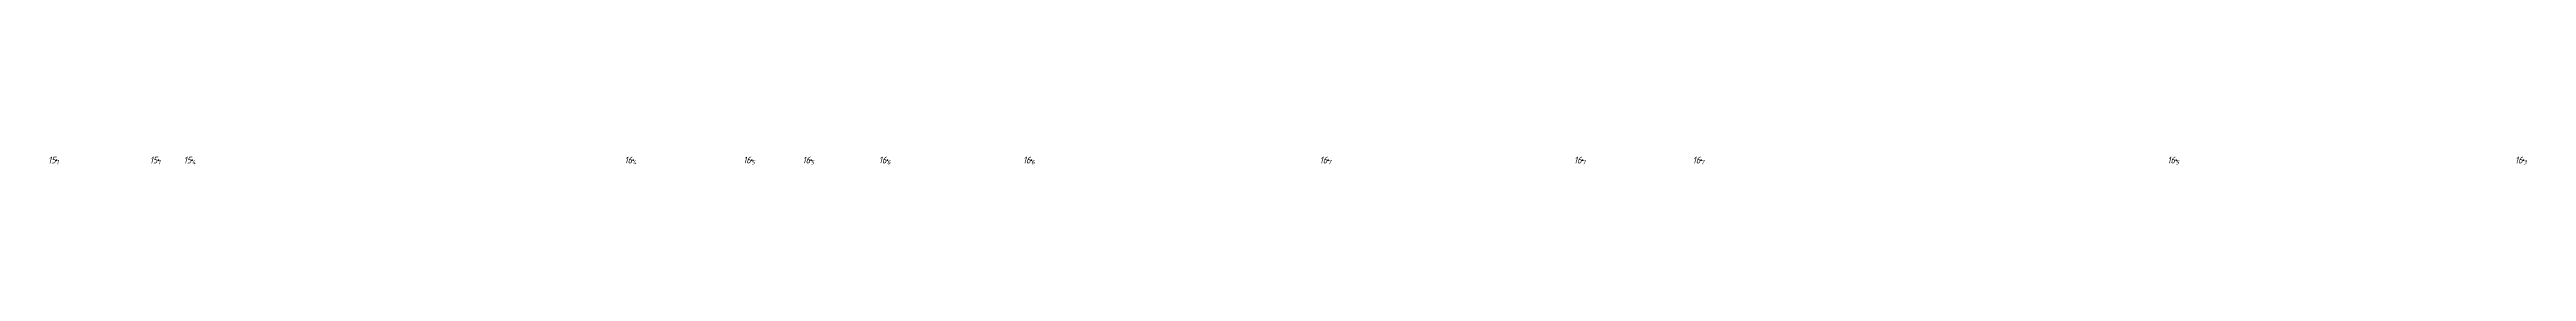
# Model space of a CAD drawing. Header units: metres. Extents: x 555406 to 556003, y 5031197 to 5031451.
# Drawn here: x 555410.2 to 555702.3, y 5031289.5 to 5031290.4 of the extents above; entities that cross this region are included whole.
import ezdxf
from ezdxf.enums import TextEntityAlignment as Align

# ---------------------------------------------------------------- set-up
doc = ezdxf.new("R2010")
doc.units = ezdxf.units.M
doc.layers.add('DEPTHS_TEXT', color=7, linetype='Continuous')
doc.layers.add('POINTS', color=8, linetype='Continuous')
doc.styles.add('ISO', font='iso')

msp = doc.modelspace()

# ---------------------------------------------------------------- texts
at = {"layer": 'DEPTHS_TEXT', "linetype": 'Continuous', "style": 'ISO', "oblique": 15}
for s, p in [('15', (555410.87, 5031290)), ('15', (555422.87, 5031290)), ('15', (555426.87, 5031290)), ('16', (555478.87, 5031290)), ('16', (555492.87, 5031290)), ('16', (555499.87, 5031290)), ('16', (555508.87, 5031290)), ('16', (555525.87, 5031290)), ('16', (555560.87, 5031290)), ('16', (555590.87, 5031290)), ('16', (555604.87, 5031290)), ('16', (555660.87, 5031290)), ('16', (555701.87, 5031290))]:
    msp.add_text(s, height=0.8, dxfattribs=at).set_placement(p, align=Align.MIDDLE_RIGHT)
for s, p in [('1', (555410.95, 5031290)), ('1', (555422.95, 5031290)), ('4', (555426.95, 5031290)), ('4', (555478.95, 5031290)), ('5', (555492.95, 5031290)), ('5', (555499.95, 5031290)), ('6', (555508.95, 5031290)), ('6', (555525.95, 5031290)), ('7', (555560.95, 5031290)), ('7', (555590.95, 5031290)), ('7', (555604.95, 5031290)), ('5', (555660.95, 5031290)), ('3', (555701.95, 5031290))]:
    msp.add_text(s, height=0.5, dxfattribs=at).set_placement(p, align=Align.TOP_LEFT)

# ---------------------------------------------------------------- linework, layer by layer
at = {"layer": 'POINTS', "linetype": 'Continuous'}
for p in [(555411, 5031290, 15.1), (555423, 5031290, 15.1), (555427, 5031290, 15.4), (555479, 5031290, 16.4), (555493, 5031290, 16.5), (555500, 5031290, 16.5), (555509, 5031290, 16.6), (555526, 5031290, 16.6), (555561, 5031290, 16.7), (555591, 5031290, 16.7), (555605, 5031290, 16.7), (555661, 5031290, 16.5), (555702, 5031290, 16.3)]:
    msp.add_point(p, dxfattribs=at)

msp.set_redraw_order([(e.dxf.handle, doc.entitydb.next_handle()) for e in msp.query("TEXT MTEXT ATTDEF DIMENSION ARC_DIMENSION")])  # texts and dimensions are drawn at this point

doc.saveas('drawing.dxf')
